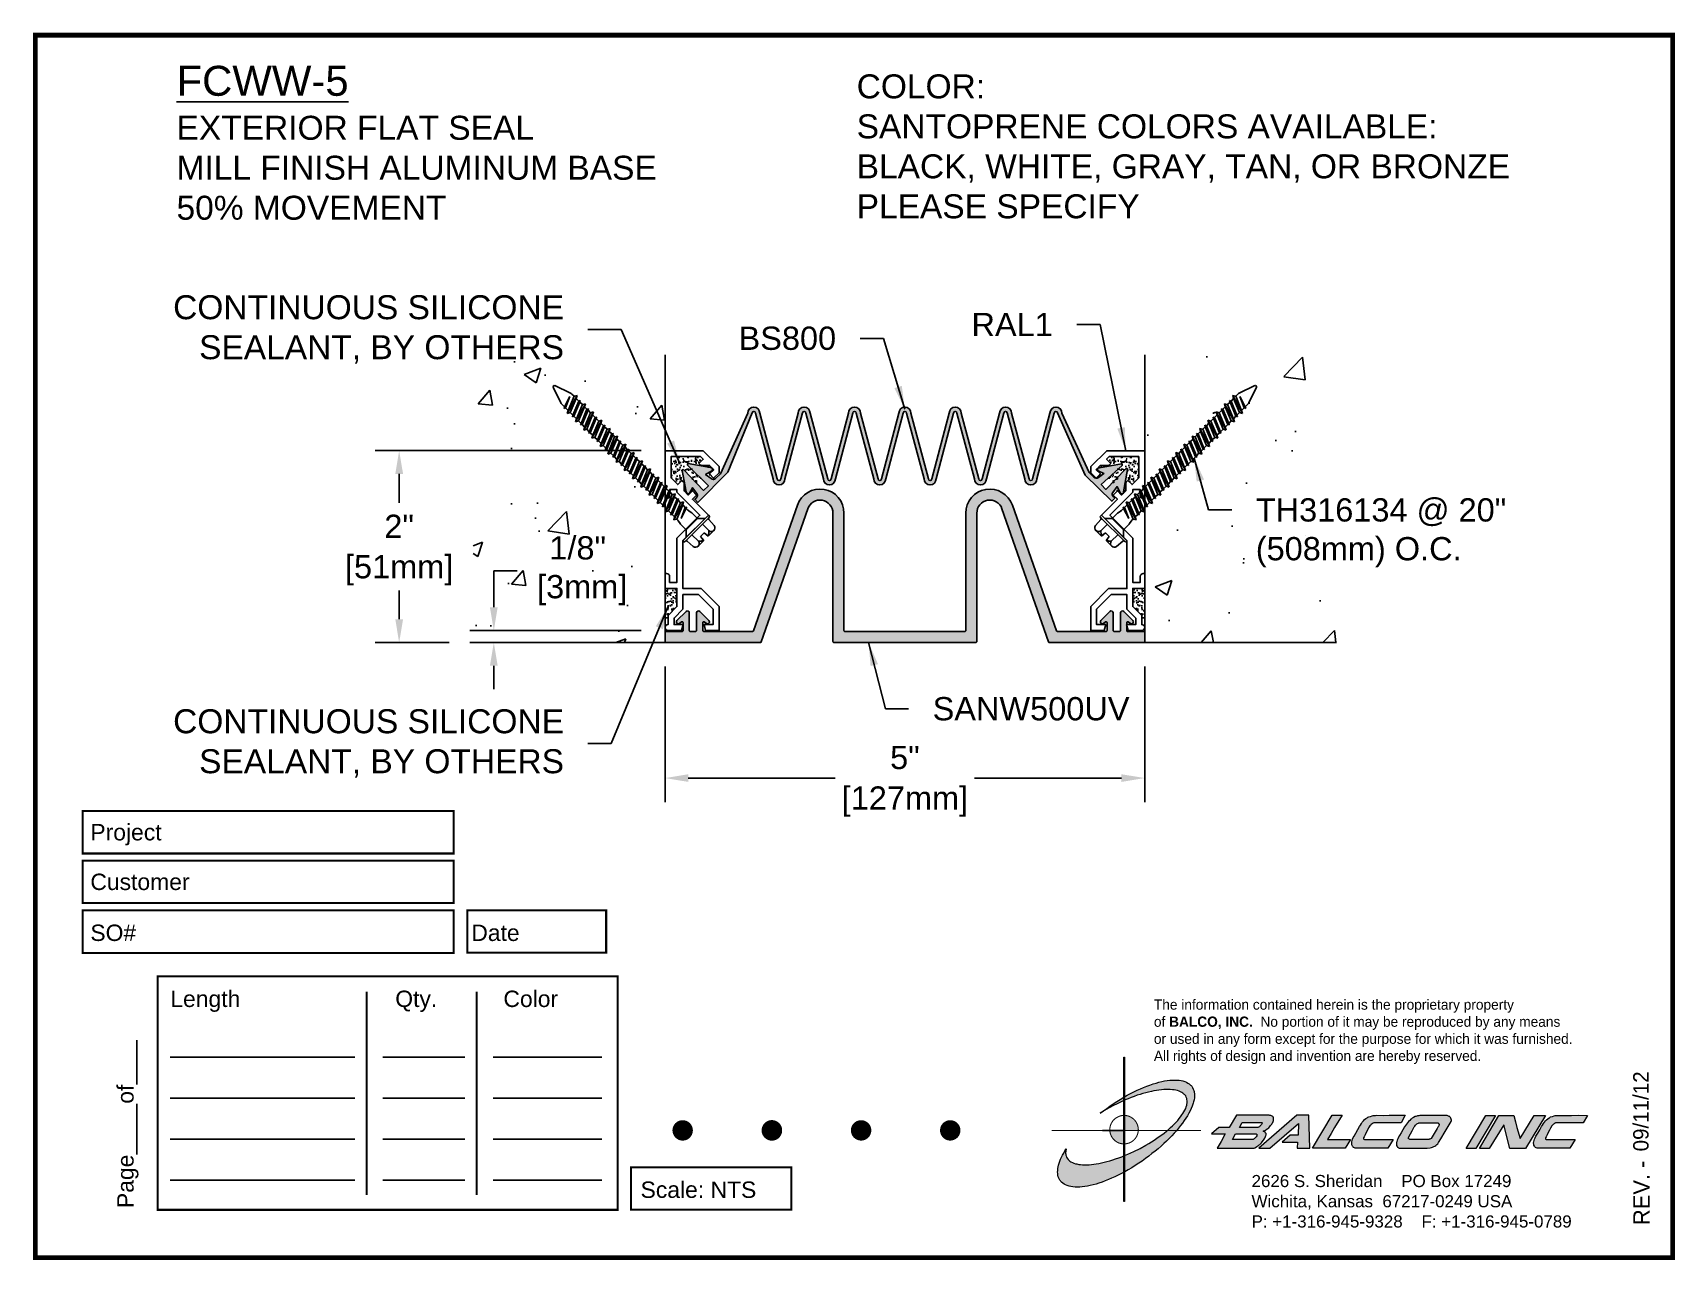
# Paper-space layout 'Layout1' of a CAD drawing. Header units: inches. Extents: x 0 to 10, y 0 to 7.5.
# The model-space entities are those that its viewports show. They can reach past a viewport. Long polylines and large blocks are cut down to what shows.
import ezdxf

# ---------------------------------------------------------------- set-up
doc = ezdxf.new("R2010")
doc.units = ezdxf.units.IN
doc.header["$MEASUREMENT"] = 0
for name, color, linetype in [('Anchors', 4, 'Continuous'), ('Border', 7, 'Continuous'), ('Conditions', 1, 'Continuous'), ('Dimensions', 3, 'Continuous'), ('Fillers', 2, 'Continuous'), ('Metals', 7, 'Continuous'), ('Text', 2, 'Continuous')]:
    doc.layers.add(name, color=color, linetype=linetype)
doc.styles.add('Arial', font='arial.ttf')
doc.styles.add('Copyright', font='ERASDEMI.TTF')
doc.dimstyles.new('Arial', dxfattribs={"dimtxt": 0.2425, "dimasz": 0.2425, "dimexe": 0.25, "dimexo": 0.25, "dimgap": 0.09, "dimtad": 0, "dimtih": 1, "dimtoh": 1, "dimdec": 4, "dimzin": 0, "dimdsep": 46, "dimlunit": 4, "dimtxsty": 'Arial', "dimcen": 0.09, "dimadec": 0, "dimazin": 0, "dimtfac": 1, "dimtdec": 4, "dimtofl": 0, "dimtmove": 0, "dimatfit": 3, "dimfxl": 0, "dimfrac": 2, "dimtolj": 1, "dimtzin": 0, "dimarcsym": 0})
pattern_1 = [(142.5, (6.12144, 0), (0.0020473, 0.06262177), [0, -0.0494, 0, -0.05525, 0, -0.0528125]), (172.5, (6.12144, 0), (-0.0575177, 0.0917197), [0, -0.02665, 0, -0.044525, 0, -0.0170625]), (212.5, (6.161414, 0), (-0.1012096, 0.0001839), [0, -0.01625, 0, -0.0585, 0, -0.076375]), (222.5, (6.161414, 0), (-0.0976991, 0.0285245), [0, -0.008125, 0, -0.03835, 0, -0.043875])]

psp = doc.layouts.get("Layout1")

# ---------------------------------------------------------------- texts
at = {"layer": 'Border', "style": 'Arial'}
for s, p in [('Project', (0.336, 2.547)), ('Customer', (0.336, 2.244)), ('SO#', (0.336, 1.933)), ('Date', (2.661, 1.933)), ('Length', (0.824, 1.53)), ('Qty.', (2.197, 1.53)), ('Color', (2.857, 1.53)), ('Scale: NTS', (3.694, 0.365))]:
    psp.add_text(s, height=0.1, dxfattribs=at).set_placement(p)
psp.add_text('Page%%u        %%uof%%u       ', height=0.1, rotation=90, dxfattribs=at).set_placement((0.6, 0.303))
at = {"layer": 'Border', "insert": (7.423, 0.505), "char_height": 0.074, "width": 2.3438, "attachment_point": 1, "style": 'Arial'}
psp.add_mtext('2626 S. Sheridan    PO Box 17249\\PWichita, Kansas  67217-0249 USA \\PP: +1-316-945-9328    F: +1-316-945-0789', dxfattribs=at)

msp = doc.modelspace()

# ---------------------------------------------------------------- texts
at = {"layer": 'Text', "attachment_point": 1, "style": 'Arial'}
for s, insert, char_height, width in [('{\\LFCWW-5\\P\\H0.8x;\\lEXTERIOR FLAT SEAL\\PMILL FINISH ALUMINUM BASE\\P50% MOVEMENT}', (-4.53166, 11.04763), 0.3125, 5.875), ('COLOR:{\\L                              \\~\\P}SANTOPRENE COLORS AVAILABLE:\\PBLACK, WHITE, GRAY, TAN, OR BRONZE\\PPLEASE SPECIFY', (2.55808, 10.95829), 0.25, 6.9861419)]:
    msp.add_mtext(s, dxfattribs=dict(at, insert=insert, char_height=char_height, width=width))
at = {"layer": 'Text', "style": 'Arial'}
for s, insert, char_height, attachment_point in [('CONTINUOUS SILICONE\\PSEALANT, BY OTHERS', (-0.49278, 8.29943), 0.25, 6), ('\\A1;RAL1', (4.60225, 8.22957), 0.2425, 9), ('\\A1;BS800', (2.34395, 8.08308), 0.2425, 9), ('TH316134 @ 20"\\P(508mm) O.C.', (6.7184, 6.53954), 0.2425, 1), ('SANW500UV', (3.35001, 4.46705), 0.2425, 1), ('CONTINUOUS SILICONE\\PSEALANT, BY OTHERS', (-0.49278, 3.9835), 0.25, 6)]:
    msp.add_mtext(s, dxfattribs=dict(at, insert=insert, char_height=char_height, attachment_point=attachment_point))

# ---------------------------------------------------------------- blocks, each defined once
blk = doc.blocks.new('CADlogo')
h = blk.add_hatch(color=256)
h.paths.add_polyline_path([(0.918, 1.81), (0.909, 1.81), (0.909, 1.322), (0.918, 1.327)])
h.paths.add_polyline_path([(0.918, 1.285), (0.909, 1.281), (0.909, 1.1), (0.918, 1.1)])
h.paths.add_polyline_path([(0.918, 0.917), (0.909, 0.917), (0.909, 0.762), (0.909, 0.753), (0.91, 0.753), (0.918, 0.753)])
h.paths.add_polyline_path([(0.918, 1.091), (0.918, 1.1), (0.91, 1.1), (0.909, 1.1), (0.909, 0.917), (0.918, 0.917), (0.918, 0.919), (0.915, 0.919)])
h.paths.add_polyline_path([(0.918, 0.412), (0.909, 0.407), (0.909, 0.049), (0.918, 0.049)])
h.paths.add_polyline_path([(0.918, 0.753), (0.909, 0.753), (0.909, 0.606), (0.918, 0.609)])
h.paths.add_polyline_path([(0.918, 0.609), (0.909, 0.606), (0.909, 0.407), (0.918, 0.412)])
h.paths.add_polyline_path([(0.918, 1.327), (0.909, 1.322), (0.909, 1.281), (0.918, 1.285)])
h = blk.add_hatch(color=175)
h.paths.add_polyline_path([(0.574, 0.51), (0.543, 0.506), (0.514, 0.502), (0.487, 0.499), (0.459, 0.499), (0.432, 0.497), (0.406, 0.499), (0.382, 0.5), (0.36, 0.502), (0.338, 0.508), (0.318, 0.511), (0.298, 0.519), (0.282, 0.526), (0.265, 0.533), (0.252, 0.543), (0.24, 0.553), (0.234, 0.559), (0.229, 0.564), (0.22, 0.577), (0.212, 0.592), (0.205, 0.607), (0.203, 0.616), (0.201, 0.627), (0.199, 0.643), (0.201, 0.66), (0.201, 0.671), (0.205, 0.682), (0.207, 0.694), (0.19, 0.667), (0.176, 0.641), (0.161, 0.616), (0.148, 0.59), (0.137, 0.566), (0.128, 0.543), (0.119, 0.519), (0.113, 0.495), (0.108, 0.473), (0.104, 0.451), (0.103, 0.44), (0.103, 0.429), (0.101, 0.409), (0.103, 0.391), (0.104, 0.38), (0.106, 0.371), (0.11, 0.352), (0.115, 0.336), (0.124, 0.318), (0.13, 0.31), (0.135, 0.301), (0.143, 0.294), (0.15, 0.286), (0.165, 0.274), (0.181, 0.263), (0.199, 0.254), (0.22, 0.244), (0.242, 0.237), (0.263, 0.232), (0.289, 0.228), (0.315, 0.226), (0.342, 0.226), (0.371, 0.226), (0.402, 0.23), (0.434, 0.233), (0.467, 0.239), (0.499, 0.246), (0.534, 0.254), (0.571, 0.263), (0.606, 0.275), (0.644, 0.286), (0.682, 0.301), (0.721, 0.318), (0.759, 0.334), (0.799, 0.352), (0.841, 0.371), (0.882, 0.393), (0.909, 0.407), (0.909, 0.606), (0.884, 0.596), (0.847, 0.583), (0.81, 0.57), (0.774, 0.559), (0.739, 0.548), (0.704, 0.537), (0.671, 0.53), (0.638, 0.522), (0.606, 0.515)])
h.paths.add_polyline_path([(1.18, 0.738), (1.109, 0.698), (1.034, 0.661), (0.957, 0.627), (0.918, 0.609), (0.918, 0.412), (0.924, 0.414), (0.964, 0.438), (1.006, 0.462), (1.05, 0.489), (1.092, 0.517), (1.134, 0.544), (1.174, 0.574), (1.215, 0.603), (1.253, 0.634), (1.291, 0.663), (1.328, 0.694), (1.365, 0.725), (1.399, 0.757), (1.432, 0.788), (1.463, 0.819), (1.494, 0.85), (1.524, 0.883), (1.554, 0.917), (1.44, 0.917), (1.429, 0.908), (1.401, 0.886), (1.374, 0.864), (1.343, 0.842), (1.312, 0.822), (1.28, 0.8), (1.248, 0.778), (1.215, 0.758)])
h.paths.add_polyline_path([(1.769, 1.382), (1.767, 1.393), (1.763, 1.404), (1.758, 1.422), (1.749, 1.441), (1.743, 1.45), (1.738, 1.457), (1.73, 1.464), (1.725, 1.472), (1.709, 1.485), (1.692, 1.496), (1.674, 1.506), (1.654, 1.514), (1.632, 1.521), (1.61, 1.527), (1.584, 1.53), (1.559, 1.532), (1.531, 1.532), (1.502, 1.532), (1.471, 1.53), (1.44, 1.527), (1.407, 1.521), (1.374, 1.514), (1.339, 1.505), (1.304, 1.496), (1.268, 1.485), (1.229, 1.472), (1.191, 1.457), (1.152, 1.442), (1.114, 1.426), (1.074, 1.408), (1.034, 1.388), (0.991, 1.367), (0.951, 1.346), (0.918, 1.327), (0.918, 1.285), (0.926, 1.289), (0.964, 1.305), (1.001, 1.32), (1.037, 1.333), (1.074, 1.346), (1.109, 1.356), (1.143, 1.367), (1.178, 1.378), (1.213, 1.386), (1.246, 1.393), (1.277, 1.4), (1.31, 1.406), (1.339, 1.41), (1.368, 1.413), (1.398, 1.417), (1.425, 1.417), (1.452, 1.419), (1.476, 1.417), (1.502, 1.415), (1.524, 1.413), (1.546, 1.408), (1.566, 1.404), (1.584, 1.397), (1.602, 1.389), (1.617, 1.382), (1.632, 1.373), (1.644, 1.362), (1.65, 1.356), (1.655, 1.351), (1.665, 1.338), (1.672, 1.325), (1.677, 1.309), (1.681, 1.294), (1.683, 1.278), (1.683, 1.261), (1.683, 1.252), (1.681, 1.243), (1.677, 1.225), (1.672, 1.207), (1.665, 1.186), (1.655, 1.166), (1.644, 1.146), (1.632, 1.126), (1.619, 1.106), (1.602, 1.084), (1.586, 1.062), (1.568, 1.04), (1.548, 1.018), (1.527, 0.996), (1.504, 0.974), (1.48, 0.952), (1.456, 0.93), (1.44, 0.917), (1.554, 0.917), (1.579, 0.945), (1.602, 0.976), (1.626, 1.007), (1.648, 1.038), (1.668, 1.067), (1.687, 1.097), (1.703, 1.128), (1.719, 1.155), (1.732, 1.185), (1.743, 1.212), (1.752, 1.239), (1.758, 1.252), (1.762, 1.265), (1.767, 1.291), (1.771, 1.314), (1.771, 1.327), (1.773, 1.338), (1.771, 1.362), (1.771, 1.373)])
h.paths.add_polyline_path([(0.867, 1.296), (0.825, 1.271), (0.781, 1.243), (0.741, 1.214), (0.701, 1.186), (0.66, 1.157), (0.622, 1.128), (0.675, 1.161), (0.732, 1.194), (0.79, 1.225), (0.82, 1.239), (0.851, 1.254), (0.909, 1.281), (0.909, 1.322)])
h = blk.add_hatch(color=256)
h.paths.add_polyline_path([(1.074, 0.991), (1.07, 1.001), (1.065, 1.011), (1.059, 1.021), (1.053, 1.03), (1.046, 1.038), (1.039, 1.047), (1.031, 1.054), (1.022, 1.062), (1.014, 1.068), (1.004, 1.074), (0.995, 1.08), (0.985, 1.085), (0.975, 1.089), (0.964, 1.093), (0.954, 1.096), (0.943, 1.098), (0.932, 1.099), (0.921, 1.1), (0.918, 1.1), (0.918, 0.917), (0.94, 0.917), (1.086, 0.917), (1.087, 0.927), (1.086, 0.938), (1.085, 0.949), (1.083, 0.96), (1.081, 0.97), (1.078, 0.981)])
h.paths.add_polyline_path([(0.909, 0.917), (0.739, 0.917), (0.74, 0.91), (0.741, 0.899), (0.743, 0.888), (0.746, 0.878), (0.75, 0.867), (0.754, 0.857), (0.758, 0.847), (0.764, 0.837), (0.77, 0.828), (0.776, 0.819), (0.783, 0.811), (0.791, 0.803), (0.799, 0.795), (0.808, 0.788), (0.817, 0.782), (0.826, 0.776), (0.836, 0.771), (0.846, 0.766), (0.856, 0.762), (0.867, 0.759), (0.877, 0.757), (0.888, 0.755), (0.899, 0.753), (0.909, 0.753)])
h.paths.add_polyline_path([(0.918, 1.1), (0.91, 1.1), (0.909, 1.1), (0.909, 0.917), (0.918, 0.917)])
h = blk.add_hatch(color=256)
h.paths.add_polyline_path([(2.148, 0.874), (2.098, 0.784), (2.049, 0.7), (2.484, 0.7), (2.491, 0.702), (2.501, 0.703), (2.508, 0.705), (2.512, 0.707), (2.517, 0.711), (2.532, 0.72), (2.546, 0.729), (2.554, 0.735), (2.563, 0.74), (2.572, 0.747), (2.581, 0.757), (2.59, 0.768), (2.599, 0.777), (2.616, 0.799), (2.623, 0.811), (2.63, 0.822), (2.636, 0.833), (2.641, 0.844), (2.645, 0.855), (2.647, 0.864), (2.647, 0.879), (2.645, 0.883), (2.641, 0.886), (2.638, 0.892), (2.629, 0.899), (2.619, 0.905), (2.612, 0.91), (2.64, 0.921), (2.658, 0.936), (2.669, 0.943), (2.678, 0.95), (2.694, 0.967), (2.702, 0.976), (2.709, 0.985), (2.716, 0.994), (2.722, 1.005), (2.727, 1.014), (2.731, 1.025), (2.735, 1.038), (2.736, 1.049), (2.738, 1.062), (2.738, 1.073), (2.733, 1.082), (2.727, 1.088), (2.72, 1.093), (2.713, 1.097), (2.704, 1.099), (2.694, 1.1), (2.685, 1.102), (2.674, 1.102), (2.285, 1.102), (2.195, 0.952), (2.069, 0.952), (1.981, 0.874)])
h.paths.add_polyline_path([(2.274, 0.874), (2.53, 0.874), (2.534, 0.865), (2.532, 0.852), (2.524, 0.841), (2.515, 0.828), (2.505, 0.815), (2.493, 0.81), (2.49, 0.808), (2.235, 0.808)], flags=16)
h.paths.add_polyline_path([(2.321, 0.952), (2.356, 1.014), (2.587, 1.014), (2.592, 1.014), (2.597, 1.014), (2.597, 1.003), (2.59, 0.991), (2.583, 0.98), (2.569, 0.966), (2.555, 0.958), (2.546, 0.952), (2.535, 0.952)], flags=16)
h.paths.add_polyline_path([(3.04, 1.002), (3.036, 0.859), (2.941, 0.859), (2.844, 0.773), (3.031, 0.773), (3.027, 0.7), (3.181, 0.7), (3.168, 1.102), (3.02, 1.102), (2.557, 0.7), (2.694, 0.7)])
h.paths.add_polyline_path([(3.214, 0.7), (3.611, 0.7), (3.675, 0.808), (3.397, 0.808), (3.441, 0.881), (3.483, 0.952), (3.574, 1.102), (3.454, 1.102)])
h.paths.add_polyline_path([(3.788, 0.965), (3.766, 0.927), (3.743, 0.885), (3.721, 0.846), (3.71, 0.83), (3.702, 0.811), (3.697, 0.795), (3.693, 0.778), (3.691, 0.769), (3.691, 0.76), (3.691, 0.749), (3.693, 0.74), (3.7, 0.727), (3.708, 0.716), (3.711, 0.714), (3.724, 0.705), (3.733, 0.702), (3.744, 0.702), (3.757, 0.7), (3.774, 0.7), (4.134, 0.7), (4.196, 0.808), (3.854, 0.808), (3.841, 0.808), (3.833, 0.816), (3.836, 0.826), (3.843, 0.841), (3.856, 0.864), (3.869, 0.892), (3.883, 0.921), (3.898, 0.949), (3.914, 0.972), (3.924, 0.983), (3.931, 0.992), (3.943, 1.002), (3.954, 1.008), (3.969, 1.011), (4.297, 1.011), (4.346, 1.102), (4.238, 1.102), (4.15, 1.102), (4.075, 1.1), (3.997, 1.102), (3.982, 1.1), (3.968, 1.1), (3.955, 1.099), (3.942, 1.097), (3.92, 1.089), (3.9, 1.082), (3.889, 1.078), (3.88, 1.073), (3.863, 1.062), (3.849, 1.049), (3.834, 1.035), (3.821, 1.018), (3.81, 1.002), (3.799, 0.983)])
h.paths.add_polyline_path([(4.509, 1.097), (4.496, 1.095), (4.485, 1.093), (4.476, 1.089), (4.465, 1.086), (4.447, 1.077), (4.43, 1.066), (4.421, 1.06), (4.414, 1.055), (4.399, 1.04), (4.386, 1.025), (4.372, 1.011), (4.361, 0.994), (4.35, 0.976), (4.337, 0.96), (4.317, 0.923), (4.297, 0.888), (4.275, 0.855), (4.26, 0.828), (4.255, 0.813), (4.247, 0.799), (4.244, 0.784), (4.242, 0.777), (4.24, 0.769), (4.238, 0.753), (4.238, 0.735), (4.246, 0.722), (4.251, 0.714), (4.253, 0.713), (4.257, 0.711), (4.262, 0.705), (4.269, 0.703), (4.278, 0.702), (4.289, 0.7), (4.564, 0.7), (4.571, 0.7), (4.584, 0.702), (4.613, 0.703), (4.648, 0.707), (4.664, 0.709), (4.677, 0.713), (4.686, 0.716), (4.694, 0.722), (4.705, 0.727), (4.717, 0.735), (4.73, 0.744), (4.741, 0.755), (4.752, 0.769), (4.781, 0.815), (4.833, 0.903), (4.906, 1.025), (4.908, 1.035), (4.908, 1.046), (4.906, 1.051), (4.906, 1.057), (4.9, 1.069), (4.893, 1.08), (4.889, 1.082), (4.888, 1.086), (4.88, 1.089), (4.873, 1.093), (4.866, 1.097), (4.856, 1.1), (4.846, 1.1), (4.844, 1.1), (4.73, 1.1), (4.626, 1.1), (4.58, 1.1), (4.542, 1.099), (4.524, 1.099)])
h.paths.add_polyline_path([(4.527, 1.011), (4.54, 1.011), (4.745, 1.011), (4.752, 1.003), (4.758, 0.998), (4.758, 0.985), (4.756, 0.98), (4.754, 0.974), (4.749, 0.965), (4.743, 0.956), (4.734, 0.941), (4.663, 0.821), (4.648, 0.812), (4.639, 0.81), (4.633, 0.808), (4.622, 0.808), (4.61, 0.808), (4.416, 0.808), (4.398, 0.808), (4.39, 0.813), (4.387, 0.813), (4.385, 0.819), (4.378, 0.825), (4.385, 0.832), (4.408, 0.877), (4.428, 0.914), (4.447, 0.945), (4.454, 0.96), (4.461, 0.971), (4.474, 0.986), (4.487, 0.996), (4.496, 1.002), (4.508, 1.009), (4.516, 1.009)], flags=16)
h.paths.add_polyline_path([(5.089, 0.698), (5.206, 0.698), (5.445, 1.1), (5.33, 1.099)])
h.paths.add_polyline_path([(5.489, 1.099), (5.252, 0.698), (5.37, 0.698), (5.548, 0.987), (5.621, 0.698), (5.811, 0.698), (6.055, 1.099), (5.919, 1.1), (5.749, 0.817), (5.709, 0.954), (5.691, 1.024), (5.672, 1.099)])
h.paths.add_polyline_path([(6.086, 1.06), (6.069, 1.047), (6.056, 1.035), (6.044, 1.018), (6.031, 1.002), (6.02, 0.983), (6.009, 0.965), (5.987, 0.925), (5.965, 0.885), (5.941, 0.846), (5.932, 0.828), (5.923, 0.811), (5.917, 0.795), (5.914, 0.778), (5.912, 0.769), (5.912, 0.758), (5.914, 0.749), (5.916, 0.738), (5.921, 0.725), (5.928, 0.716), (5.936, 0.709), (5.945, 0.705), (5.954, 0.702), (5.965, 0.7), (5.98, 0.7), (5.994, 0.7), (6.355, 0.7), (6.419, 0.806), (6.073, 0.806), (6.056, 0.811), (6.056, 0.821), (6.056, 0.826), (6.064, 0.841), (6.077, 0.864), (6.089, 0.892), (6.104, 0.919), (6.119, 0.947), (6.135, 0.972), (6.144, 0.983), (6.153, 0.992), (6.163, 1), (6.166, 1.003), (6.172, 1.005), (6.178, 1.008), (6.19, 1.011), (6.517, 1.011), (6.569, 1.1), (6.459, 1.102), (6.373, 1.1), (6.296, 1.1), (6.217, 1.1), (6.203, 1.1), (6.19, 1.099), (6.175, 1.099), (6.164, 1.095), (6.141, 1.089), (6.12, 1.082), (6.111, 1.077), (6.102, 1.073)])
blk.add_hatch(color=256).paths.add_polyline_path([(0.918, 0.609), (0.909, 0.606), (0.909, 0.407), (0.918, 0.412)])
for q in [(0.65, 0.917), (0.909, 0.648)]:
    blk.add_line((0.909, 0.917), q)
at = {"color": 7, "lineweight": 0}
for points in [[(0.909, 1.81), (0.918, 1.81), (0.918, 0.049), (0.909, 0.049), (0.909, 1.81)], [(2.738, 1.073), (2.733, 1.082), (2.727, 1.088), (2.72, 1.093), (2.713, 1.097), (2.704, 1.099), (2.694, 1.1), (2.685, 1.102), (2.674, 1.102), (2.285, 1.102), (2.195, 0.952), (2.069, 0.952), (1.981, 0.874), (2.148, 0.874), (2.098, 0.784), (2.049, 0.7), (2.484, 0.7), (2.491, 0.702), (2.501, 0.703), (2.508, 0.705), (2.512, 0.707), (2.517, 0.711), (2.532, 0.72), (2.546, 0.729), (2.554, 0.735), (2.563, 0.74), (2.572, 0.747), (2.581, 0.757), (2.59, 0.768), (2.599, 0.777), (2.616, 0.799), (2.623, 0.811), (2.63, 0.822), (2.636, 0.833), (2.641, 0.844), (2.645, 0.855), (2.647, 0.864), (2.647, 0.874), (2.647, 0.879), (2.645, 0.883), (2.641, 0.886), (2.638, 0.892), (2.629, 0.899), (2.619, 0.905), (2.612, 0.91), (2.64, 0.921), (2.658, 0.936), (2.669, 0.943), (2.678, 0.95), (2.694, 0.967), (2.702, 0.976), (2.709, 0.985), (2.716, 0.994), (2.722, 1.005), (2.727, 1.014), (2.731, 1.025), (2.735, 1.038), (2.736, 1.049), (2.738, 1.062), (2.738, 1.073), (2.738, 1.073)], [(2.587, 0.985), (2.583, 0.98), (2.572, 0.969), (2.565, 0.963), (2.555, 0.958), (2.546, 0.952), (2.535, 0.952), (2.321, 0.952), (2.356, 1.014), (2.587, 1.014), (2.592, 1.014), (2.594, 1.014), (2.596, 1.013), (2.597, 1.011), (2.597, 1.005), (2.596, 1), (2.59, 0.991), (2.587, 0.985), (2.587, 0.985)], [(3.027, 0.7), (3.181, 0.7), (3.168, 1.102), (3.02, 1.102), (2.557, 0.7), (2.694, 0.7), (3.04, 1.002), (3.036, 0.859), (3.038, 0.859), (2.941, 0.859), (2.844, 0.773), (3.031, 0.773), (3.027, 0.7), (3.027, 0.7)], [(3.214, 0.7), (3.454, 1.102), (3.574, 1.102), (3.483, 0.952), (3.441, 0.881), (3.397, 0.808), (3.675, 0.808), (3.611, 0.7), (3.214, 0.7), (3.214, 0.7)], [(3.969, 1.011), (3.96, 1.009), (3.955, 1.007), (3.949, 1.005), (3.946, 1.003), (3.94, 1), (3.931, 0.992), (3.924, 0.983), (3.914, 0.972), (3.898, 0.949), (3.883, 0.921), (3.869, 0.892), (3.856, 0.864), (3.843, 0.841), (3.836, 0.826), (3.834, 0.821), (3.834, 0.817), (3.836, 0.813), (3.839, 0.81), (3.847, 0.808), (3.854, 0.808), (4.196, 0.808), (4.134, 0.7), (3.774, 0.7), (3.757, 0.7), (3.744, 0.702), (3.733, 0.702), (3.724, 0.705), (3.715, 0.711), (3.711, 0.713), (3.708, 0.716), (3.7, 0.727), (3.693, 0.74), (3.691, 0.749), (3.691, 0.76), (3.691, 0.769), (3.693, 0.778), (3.697, 0.795), (3.702, 0.811), (3.71, 0.83), (3.721, 0.846), (3.743, 0.885), (3.766, 0.927), (3.788, 0.965), (3.799, 0.983), (3.81, 1.002), (3.821, 1.018), (3.834, 1.035), (3.849, 1.049), (3.863, 1.062), (3.88, 1.073), (3.889, 1.078), (3.9, 1.082), (3.92, 1.089), (3.942, 1.097), (3.955, 1.099), (3.968, 1.1), (3.982, 1.1), (3.997, 1.102), (4.075, 1.1), (4.15, 1.102), (4.238, 1.102), (4.346, 1.102), (4.297, 1.011), (3.969, 1.011), (3.969, 1.011)], [(4.846, 1.1), (4.844, 1.1), (4.73, 1.1), (4.626, 1.1), (4.58, 1.1), (4.542, 1.099), (4.524, 1.099), (4.509, 1.097), (4.496, 1.095), (4.485, 1.093), (4.476, 1.089), (4.465, 1.086), (4.447, 1.077), (4.43, 1.066), (4.421, 1.06), (4.414, 1.055), (4.399, 1.04), (4.386, 1.025), (4.372, 1.011), (4.361, 0.994), (4.35, 0.976), (4.337, 0.96), (4.317, 0.923), (4.297, 0.888), (4.275, 0.855), (4.26, 0.828), (4.255, 0.813), (4.247, 0.799), (4.244, 0.784), (4.242, 0.777), (4.24, 0.769), (4.238, 0.753), (4.238, 0.735), (4.246, 0.722), (4.251, 0.714), (4.253, 0.713), (4.257, 0.711), (4.262, 0.705), (4.269, 0.703), (4.278, 0.702), (4.289, 0.7), (4.564, 0.7), (4.571, 0.7), (4.584, 0.702), (4.613, 0.703), (4.648, 0.707), (4.664, 0.709), (4.677, 0.713), (4.686, 0.716), (4.694, 0.722), (4.705, 0.727), (4.717, 0.735), (4.73, 0.744), (4.741, 0.755), (4.752, 0.769), (4.781, 0.815), (4.833, 0.903), (4.906, 1.025), (4.908, 1.035), (4.908, 1.046), (4.906, 1.051), (4.906, 1.057), (4.9, 1.069), (4.897, 1.075), (4.893, 1.08), (4.889, 1.082), (4.888, 1.086), (4.88, 1.089), (4.873, 1.093), (4.866, 1.097), (4.856, 1.1), (4.846, 1.1), (4.846, 1.1)], [(4.734, 0.941), (4.663, 0.821), (4.653, 0.815), (4.646, 0.811), (4.639, 0.81), (4.633, 0.808), (4.622, 0.808), (4.61, 0.808), (4.416, 0.808), (4.403, 0.808), (4.396, 0.81), (4.39, 0.813), (4.388, 0.813), (4.386, 0.815), (4.385, 0.819), (4.383, 0.821), (4.383, 0.826), (4.383, 0.83), (4.385, 0.832), (4.408, 0.877), (4.428, 0.914), (4.447, 0.945), (4.454, 0.96), (4.461, 0.971), (4.471, 0.982), (4.478, 0.989), (4.487, 0.996), (4.496, 1.002), (4.505, 1.007), (4.511, 1.009), (4.516, 1.009), (4.527, 1.011), (4.54, 1.011), (4.743, 1.011), (4.749, 1.007), (4.752, 1.003), (4.756, 1), (4.758, 0.994), (4.758, 0.985), (4.756, 0.98), (4.754, 0.974), (4.749, 0.965), (4.743, 0.956), (4.734, 0.941), (4.734, 0.941)], [(5.089, 0.698), (5.33, 1.099), (5.445, 1.1), (5.206, 0.698), (5.091, 0.698), (5.089, 0.698), (5.089, 0.698)], [(5.811, 0.698), (5.621, 0.698), (5.548, 0.987), (5.37, 0.698), (5.252, 0.698), (5.489, 1.099), (5.672, 1.099), (5.691, 1.024), (5.709, 0.954), (5.749, 0.817), (5.919, 1.1), (6.055, 1.099), (5.811, 0.698), (5.811, 0.698)], [(6.19, 1.011), (6.181, 1.009), (6.175, 1.007), (6.172, 1.005), (6.166, 1.003), (6.163, 1), (6.153, 0.992), (6.144, 0.983), (6.135, 0.972), (6.119, 0.947), (6.104, 0.919), (6.089, 0.892), (6.077, 0.864), (6.064, 0.841), (6.056, 0.826), (6.056, 0.821), (6.056, 0.815), (6.058, 0.811), (6.062, 0.81), (6.067, 0.808), (6.077, 0.806), (6.419, 0.806), (6.355, 0.7), (5.994, 0.7), (5.98, 0.7), (5.965, 0.7), (5.954, 0.702), (5.945, 0.705), (5.936, 0.709), (5.932, 0.713), (5.928, 0.716), (5.921, 0.725), (5.916, 0.738), (5.914, 0.749), (5.912, 0.758), (5.912, 0.769), (5.914, 0.778), (5.917, 0.795), (5.923, 0.811), (5.932, 0.828), (5.941, 0.846), (5.965, 0.885), (5.987, 0.925), (6.009, 0.965), (6.02, 0.983), (6.031, 1.002), (6.044, 1.018), (6.056, 1.035), (6.069, 1.047), (6.086, 1.06), (6.102, 1.073), (6.111, 1.077), (6.12, 1.082), (6.141, 1.089), (6.164, 1.095), (6.175, 1.099), (6.19, 1.099), (6.203, 1.1), (6.217, 1.1), (6.296, 1.1), (6.373, 1.1), (6.459, 1.102), (6.569, 1.1), (6.517, 1.011), (6.19, 1.011), (6.19, 1.011)], [(2.484, 0.808), (2.235, 0.808), (2.274, 0.874), (2.524, 0.874), (2.53, 0.872), (2.532, 0.87), (2.533, 0.866), (2.533, 0.863), (2.532, 0.852), (2.524, 0.841), (2.515, 0.828), (2.506, 0.817), (2.501, 0.813), (2.493, 0.81), (2.49, 0.808), (2.486, 0.808), (2.484, 0.808), (2.484, 0.808)]]:
    blk.add_lwpolyline(points, dxfattribs=at)
at = {"color": 175, "lineweight": 0}
blk.add_lwpolyline([(1.758, 1.422), (1.763, 1.404), (1.767, 1.393), (1.769, 1.382), (1.771, 1.373), (1.771, 1.362), (1.773, 1.338), (1.771, 1.327), (1.771, 1.314), (1.767, 1.291), (1.762, 1.265), (1.758, 1.252), (1.752, 1.239), (1.743, 1.212), (1.732, 1.185), (1.719, 1.155), (1.703, 1.128), (1.687, 1.097), (1.668, 1.067), (1.648, 1.038), (1.626, 1.007), (1.602, 0.976), (1.579, 0.945), (1.551, 0.914), (1.524, 0.883), (1.494, 0.85), (1.463, 0.819), (1.432, 0.788), (1.399, 0.757), (1.365, 0.725), (1.328, 0.694), (1.291, 0.663), (1.253, 0.634), (1.215, 0.603), (1.174, 0.574), (1.134, 0.544), (1.092, 0.517), (1.05, 0.489), (1.006, 0.462), (0.964, 0.438), (0.924, 0.414), (0.882, 0.393), (0.841, 0.371), (0.799, 0.352), (0.759, 0.334), (0.721, 0.318), (0.682, 0.301), (0.644, 0.286), (0.606, 0.275), (0.571, 0.263), (0.534, 0.254), (0.499, 0.246), (0.467, 0.239), (0.434, 0.233), (0.402, 0.23), (0.371, 0.226), (0.342, 0.226), (0.315, 0.226), (0.289, 0.228), (0.263, 0.232), (0.242, 0.237), (0.22, 0.244), (0.199, 0.254), (0.181, 0.263), (0.165, 0.274), (0.15, 0.286), (0.143, 0.294), (0.135, 0.301), (0.13, 0.31), (0.124, 0.318), (0.115, 0.336), (0.11, 0.352), (0.106, 0.371), (0.104, 0.38), (0.103, 0.391), (0.101, 0.409), (0.103, 0.429), (0.103, 0.44), (0.104, 0.451), (0.108, 0.473), (0.113, 0.495), (0.119, 0.519), (0.128, 0.543), (0.137, 0.566), (0.148, 0.59), (0.161, 0.616), (0.176, 0.641), (0.19, 0.667), (0.207, 0.694), (0.205, 0.682), (0.201, 0.671), (0.201, 0.66), (0.199, 0.649), (0.199, 0.638), (0.201, 0.627), (0.203, 0.616), (0.205, 0.607), (0.212, 0.592), (0.22, 0.577), (0.229, 0.564), (0.234, 0.559), (0.24, 0.553), (0.252, 0.543), (0.265, 0.533), (0.282, 0.526), (0.298, 0.519), (0.318, 0.511), (0.338, 0.508), (0.36, 0.502), (0.382, 0.5), (0.406, 0.499), (0.432, 0.497), (0.459, 0.499), (0.487, 0.499), (0.514, 0.502), (0.543, 0.506), (0.574, 0.51), (0.606, 0.515), (0.638, 0.522), (0.671, 0.53), (0.704, 0.537), (0.739, 0.548), (0.774, 0.559), (0.81, 0.57), (0.847, 0.583), (0.884, 0.596), (0.92, 0.61), (0.957, 0.627), (1.034, 0.661), (1.109, 0.698), (1.18, 0.738), (1.215, 0.758), (1.248, 0.778), (1.28, 0.8), (1.312, 0.822), (1.343, 0.842), (1.374, 0.864), (1.401, 0.886), (1.429, 0.908), (1.456, 0.93), (1.48, 0.952), (1.504, 0.974), (1.527, 0.996), (1.548, 1.018), (1.568, 1.04), (1.586, 1.062), (1.602, 1.084), (1.619, 1.106), (1.632, 1.126), (1.644, 1.146), (1.655, 1.166), (1.665, 1.186), (1.672, 1.207), (1.677, 1.225), (1.681, 1.243), (1.683, 1.252), (1.683, 1.261), (1.683, 1.278), (1.681, 1.294), (1.677, 1.309), (1.672, 1.325), (1.665, 1.338), (1.655, 1.351), (1.65, 1.356), (1.644, 1.362), (1.632, 1.373), (1.617, 1.382), (1.602, 1.389), (1.584, 1.397), (1.566, 1.404), (1.546, 1.408), (1.524, 1.413), (1.502, 1.415), (1.476, 1.417), (1.452, 1.419), (1.425, 1.417), (1.398, 1.417), (1.368, 1.413), (1.339, 1.41), (1.31, 1.406), (1.277, 1.4), (1.246, 1.393), (1.213, 1.386), (1.178, 1.378), (1.143, 1.367), (1.109, 1.356), (1.074, 1.346), (1.037, 1.333), (1.001, 1.32), (0.964, 1.305), (0.926, 1.289), (0.851, 1.254), (0.82, 1.239), (0.79, 1.225), (0.732, 1.194), (0.675, 1.161), (0.622, 1.128), (0.66, 1.157), (0.701, 1.186), (0.741, 1.214), (0.781, 1.243), (0.825, 1.271), (0.867, 1.296), (0.909, 1.322), (0.951, 1.346), (0.991, 1.367), (1.034, 1.388), (1.074, 1.408), (1.114, 1.426), (1.152, 1.442), (1.191, 1.457), (1.229, 1.472), (1.268, 1.485), (1.304, 1.496), (1.339, 1.505), (1.374, 1.514), (1.407, 1.521), (1.44, 1.527), (1.471, 1.53), (1.502, 1.532), (1.531, 1.532), (1.559, 1.532), (1.584, 1.53), (1.61, 1.527), (1.632, 1.521), (1.654, 1.514), (1.674, 1.506), (1.692, 1.496), (1.709, 1.485), (1.725, 1.472), (1.73, 1.464), (1.738, 1.457), (1.743, 1.45), (1.749, 1.441), (1.758, 1.422), (1.758, 1.422)], dxfattribs=at)
at = {"color": 7, "lineweight": 0, "const_width": 0.0128}
blk.add_lwpolyline([(1.087, 0.927), (1.086, 0.938), (1.085, 0.949), (1.083, 0.96), (1.081, 0.97), (1.078, 0.981), (1.074, 0.991), (1.07, 1.001), (1.065, 1.011), (1.059, 1.021), (1.053, 1.03), (1.046, 1.038), (1.039, 1.047), (1.031, 1.054), (1.022, 1.062), (1.014, 1.068), (1.004, 1.074), (0.995, 1.08), (0.985, 1.085), (0.975, 1.089), (0.964, 1.093), (0.954, 1.096), (0.943, 1.098), (0.932, 1.099), (0.921, 1.1), (0.91, 1.1), (0.899, 1.1), (0.888, 1.099), (0.877, 1.097), (0.867, 1.094), (0.856, 1.091), (0.846, 1.087), (0.836, 1.082), (0.826, 1.077), (0.817, 1.071), (0.808, 1.065), (0.799, 1.058), (0.791, 1.05), (0.783, 1.043), (0.776, 1.034), (0.77, 1.025), (0.764, 1.016), (0.758, 1.006), (0.754, 0.996), (0.75, 0.986), (0.746, 0.976), (0.743, 0.965), (0.741, 0.954), (0.74, 0.943), (0.739, 0.932), (0.739, 0.921), (0.74, 0.91), (0.741, 0.899), (0.743, 0.888), (0.746, 0.878), (0.75, 0.867), (0.754, 0.857), (0.758, 0.847), (0.764, 0.837), (0.77, 0.828), (0.776, 0.819), (0.783, 0.811), (0.791, 0.803), (0.799, 0.795), (0.808, 0.788), (0.817, 0.782), (0.826, 0.776), (0.836, 0.771), (0.846, 0.766), (0.856, 0.762), (0.867, 0.759), (0.877, 0.757), (0.888, 0.755), (0.899, 0.753), (0.91, 0.753), (0.921, 0.753), (0.932, 0.754), (0.943, 0.756), (0.954, 0.758), (0.964, 0.761), (0.975, 0.764), (0.985, 0.769), (0.995, 0.773), (1.004, 0.779), (1.014, 0.785), (1.022, 0.792), (1.031, 0.799), (1.039, 0.807), (1.046, 0.815), (1.053, 0.824), (1.059, 0.833), (1.065, 0.842), (1.07, 0.852), (1.074, 0.862), (1.078, 0.872), (1.081, 0.883), (1.083, 0.894), (1.085, 0.905), (1.086, 0.916), (1.087, 0.927)], dxfattribs=at)
at = {"color": 7, "lineweight": 0}
blk.add_lwpolyline([(1.853, 0.917, 0.0091, 0.0091, 0), (0.029, 0.917, 0.00366, 0.00366, 0), (0.029, 0.917, 0.00366, 0.00366, 0)], format="xyseb", dxfattribs=at)
blk = doc.blocks.new('ACADlogo')
blk.add_blockref('CADlogo', (-0.011, 7.152))
blk = doc.blocks.new('COPYRIGHTNOTE')
at = {"insert": (-3.166, 1.576), "char_height": 0.0625, "width": 50.295, "attachment_point": 1, "style": 'Copyright'}
blk.add_mtext('The information contained herein is the proprietary property\\Pof {\\fEras Bold ITC|b0|i0|c0|p34;BALCO, INC.}  No portion of it may be reproduced by any means\\Por used in any form except for the purpose for which it was furnished.\\PAll rights of design and invention are hereby reserved.', dxfattribs=at)
blk = doc.blocks.new('RevisionTag')
at = {"style": 'Copyright', "flags": 4}
blk.add_attdef('REVISIONDATE', (-0.147, 0.648), '', height=0.0938, rotation=90, dxfattribs=at)
at = {"layer": 'Border', "style": 'Copyright'}
blk.add_text('REV. -', height=0.1, rotation=90, dxfattribs=at).set_placement((-0.14, 0.199))
blk = doc.blocks.new('Th316134')
for p, q in [((-0.097, 1.877), (-0.027, 1.877)), ((-0.023, 1.833), (-0.027, 1.877)), ((0.023, 1.833), (0.027, 1.877)), ((0.027, 1.877), (0.097, 1.877)), ((-0.157, 1.75), (-0.157, 1.769)), ((-0.157, 1.769), (0.157, 1.769)), ((-0.157, 1.75), (0.157, 1.75)), ((-0.135, 1.779), (-0.129, 1.85)), ((-0.115, 1.75), (-0.07, 1.705)), ((-0.065, 1.769), (-0.065, 1.85)), ((-0.023, 1.833), (0.023, 1.833)), ((0.064, 1.769), (0.064, 1.85)), ((0.115, 1.75), (0.07, 1.705)), ((0.135, 1.779), (0.129, 1.85)), ((0.157, 1.769), (0.157, 1.75)), ((-0.074, 1.566), (0.032, 1.603)), ((-0.07, 1.705), (-0.07, 1.638)), ((-0.07, 1.705), (0.07, 1.705)), ((-0.069, 1.628), (-0.063, 1.602)), ((-0.062, 1.573), (0.032, 1.603)), ((0.032, 1.603), (-0.062, 1.56)), ((-0.062, 1.593), (-0.062, 1.573)), ((0.062, 1.579), (-0.062, 1.529)), ((0.062, 1.593), (0.062, 1.579)), ((0.086, 1.566), (0.062, 1.579)), ((0.069, 1.628), (0.063, 1.602)), ((0.07, 1.705), (0.07, 1.638)), ((-0.086, 1.516), (0.086, 1.566)), ((-0.086, 1.516), (-0.062, 1.529)), ((-0.086, 1.516), (-0.062, 1.503)), ((-0.086, 1.414), (0.086, 1.465)), ((-0.074, 1.566), (-0.062, 1.573)), ((-0.074, 1.566), (-0.062, 1.56)), ((-0.074, 1.465), (0.074, 1.516)), ((-0.074, 1.465), (-0.062, 1.471)), ((-0.074, 1.465), (-0.062, 1.459)), ((-0.062, 1.56), (-0.062, 1.529)), ((0.062, 1.553), (-0.062, 1.503)), ((-0.062, 1.471), (0.062, 1.522)), ((0.062, 1.509), (-0.062, 1.459)), ((-0.062, 1.503), (-0.062, 1.471)), ((0.062, 1.478), (-0.062, 1.427)), ((-0.062, 1.459), (-0.062, 1.427)), ((0.062, 1.452), (-0.062, 1.401)), ((0.086, 1.566), (0.062, 1.553)), ((0.062, 1.553), (0.062, 1.522)), ((0.074, 1.516), (0.062, 1.522)), ((0.074, 1.516), (0.062, 1.509)), ((0.062, 1.509), (0.062, 1.478)), ((0.086, 1.465), (0.062, 1.478)), ((0.086, 1.465), (0.062, 1.452)), ((0.062, 1.452), (0.062, 1.42)), ((-0.086, 1.414), (-0.062, 1.427)), ((-0.086, 1.414), (-0.062, 1.401)), ((-0.086, 1.313), (0.086, 1.363)), ((-0.086, 1.313), (-0.062, 1.325)), ((-0.086, 1.313), (-0.062, 1.3)), ((-0.074, 1.363), (0.074, 1.414)), ((-0.074, 1.363), (-0.062, 1.369)), ((-0.074, 1.363), (-0.062, 1.357)), ((-0.074, 1.262), (0.074, 1.313)), ((-0.062, 1.369), (0.062, 1.42)), ((0.062, 1.408), (-0.062, 1.357)), ((-0.062, 1.401), (-0.062, 1.369)), ((0.062, 1.376), (-0.062, 1.325)), ((-0.062, 1.357), (-0.062, 1.325)), ((0.062, 1.35), (-0.062, 1.3)), ((-0.062, 1.268), (0.062, 1.319)), ((0.062, 1.306), (-0.062, 1.256)), ((-0.062, 1.3), (-0.062, 1.268)), ((0.074, 1.414), (0.062, 1.42)), ((0.074, 1.414), (0.062, 1.408)), ((0.062, 1.408), (0.062, 1.376)), ((0.086, 1.363), (0.062, 1.376)), ((0.086, 1.363), (0.062, 1.35)), ((0.062, 1.35), (0.062, 1.319)), ((0.074, 1.313), (0.062, 1.319)), ((0.074, 1.313), (0.062, 1.306)), ((0.062, 1.306), (0.062, 1.275)), ((-0.086, 1.211), (0.086, 1.262)), ((-0.086, 1.211), (-0.062, 1.224)), ((-0.086, 1.211), (-0.062, 1.198)), ((-0.086, 1.109), (0.086, 1.16)), ((-0.074, 1.262), (-0.062, 1.268)), ((-0.074, 1.262), (-0.062, 1.256)), ((-0.074, 1.16), (0.074, 1.211)), ((-0.074, 1.16), (-0.062, 1.166)), ((-0.074, 1.16), (-0.062, 1.154)), ((0.062, 1.275), (-0.062, 1.224)), ((-0.062, 1.256), (-0.062, 1.224)), ((0.062, 1.249), (-0.062, 1.198)), ((-0.062, 1.166), (0.062, 1.217)), ((0.062, 1.205), (-0.062, 1.154)), ((-0.062, 1.198), (-0.062, 1.166)), ((0.062, 1.173), (-0.062, 1.122)), ((-0.062, 1.154), (-0.062, 1.122)), ((0.062, 1.147), (-0.062, 1.096)), ((0.086, 1.262), (0.062, 1.275)), ((0.086, 1.262), (0.062, 1.249)), ((0.062, 1.249), (0.062, 1.217)), ((0.074, 1.211), (0.062, 1.217)), ((0.074, 1.211), (0.062, 1.205)), ((0.062, 1.205), (0.062, 1.173)), ((0.086, 1.16), (0.062, 1.173)), ((0.086, 1.16), (0.062, 1.147)), ((0.062, 1.147), (0.062, 1.116)), ((-0.086, 1.109), (-0.062, 1.122)), ((-0.086, 1.109), (-0.062, 1.096)), ((-0.086, 1.008), (0.086, 1.059)), ((-0.086, 1.008), (-0.062, 1.021)), ((-0.086, 1.008), (-0.062, 0.995)), ((-0.074, 1.059), (0.074, 1.109)), ((-0.074, 1.059), (-0.062, 1.065)), ((-0.074, 1.059), (-0.062, 1.052)), ((-0.074, 0.957), (0.074, 1.008)), ((-0.062, 1.065), (0.062, 1.116)), ((0.062, 1.103), (-0.062, 1.052)), ((-0.062, 1.096), (-0.062, 1.065)), ((0.062, 1.072), (-0.062, 1.021)), ((-0.062, 1.052), (-0.062, 1.021)), ((0.062, 1.046), (-0.062, 0.995)), ((-0.062, 0.963), (0.062, 1.014)), ((0.074, 1.109), (0.062, 1.116)), ((0.074, 1.109), (0.062, 1.103)), ((0.062, 1.103), (0.062, 1.072)), ((0.086, 1.059), (0.062, 1.072)), ((0.086, 1.059), (0.062, 1.046)), ((0.062, 1.046), (0.062, 1.014)), ((0.074, 1.008), (0.062, 1.014)), ((0.074, 1.008), (0.062, 1.002)), ((-0.086, 0.906), (0.086, 0.957)), ((-0.086, 0.906), (-0.062, 0.919)), ((-0.086, 0.906), (-0.062, 0.893)), ((-0.074, 0.957), (-0.062, 0.963)), ((-0.074, 0.957), (-0.062, 0.951)), ((-0.074, 0.855), (0.074, 0.906)), ((-0.074, 0.855), (-0.062, 0.862)), ((0.062, 1.002), (-0.062, 0.951)), ((-0.062, 0.995), (-0.062, 0.963)), ((0.062, 0.97), (-0.062, 0.919)), ((-0.062, 0.951), (-0.062, 0.919)), ((0.062, 0.944), (-0.062, 0.893)), ((-0.062, 0.862), (0.062, 0.912)), ((0.062, 0.9), (-0.062, 0.849)), ((-0.062, 0.893), (-0.062, 0.862)), ((0.062, 0.868), (-0.062, 0.818)), ((0.062, 1.002), (0.062, 0.97)), ((0.086, 0.957), (0.062, 0.97)), ((0.086, 0.957), (0.062, 0.944)), ((0.062, 0.944), (0.062, 0.912)), ((0.074, 0.906), (0.062, 0.912)), ((0.074, 0.906), (0.062, 0.9)), ((0.062, 0.9), (0.062, 0.868)), ((0.086, 0.855), (0.062, 0.868)), ((-0.086, 0.805), (0.086, 0.855)), ((-0.086, 0.805), (-0.062, 0.818)), ((-0.086, 0.805), (-0.062, 0.792)), ((-0.086, 0.703), (0.086, 0.754)), ((-0.086, 0.703), (-0.062, 0.716)), ((-0.074, 0.855), (-0.062, 0.849)), ((-0.074, 0.754), (0.074, 0.805)), ((-0.074, 0.754), (-0.062, 0.76)), ((-0.074, 0.754), (-0.062, 0.748)), ((-0.062, 0.849), (-0.062, 0.818)), ((0.062, 0.843), (-0.062, 0.792)), ((-0.062, 0.76), (0.062, 0.811)), ((0.062, 0.799), (-0.062, 0.748)), ((-0.062, 0.792), (-0.062, 0.76)), ((0.062, 0.767), (-0.062, 0.716)), ((-0.062, 0.748), (-0.062, 0.716)), ((0.062, 0.741), (-0.062, 0.69)), ((-0.062, 0.666), (0.062, 0.717)), ((0.086, 0.855), (0.062, 0.843)), ((0.062, 0.843), (0.062, 0.811)), ((0.074, 0.805), (0.062, 0.811)), ((0.074, 0.805), (0.062, 0.799)), ((0.062, 0.799), (0.062, 0.767)), ((0.086, 0.754), (0.062, 0.767)), ((0.086, 0.754), (0.062, 0.741)), ((0.062, 0.749), (0.062, 0.717)), ((0.074, 0.711), (0.062, 0.717)), ((-0.086, 0.703), (-0.062, 0.69)), ((-0.086, 0.609), (0.086, 0.66)), ((-0.086, 0.609), (-0.062, 0.622)), ((-0.086, 0.609), (-0.062, 0.596)), ((-0.074, 0.66), (0.074, 0.711)), ((-0.074, 0.66), (-0.062, 0.666)), ((-0.074, 0.66), (-0.062, 0.654)), ((-0.074, 0.559), (0.074, 0.609)), ((0.062, 0.705), (-0.062, 0.654)), ((-0.062, 0.698), (-0.062, 0.666)), ((0.062, 0.673), (-0.062, 0.622)), ((-0.062, 0.654), (-0.062, 0.622)), ((0.062, 0.647), (-0.062, 0.596)), ((-0.062, 0.565), (0.062, 0.616)), ((0.062, 0.603), (-0.062, 0.552)), ((-0.062, 0.596), (-0.062, 0.565)), ((0.074, 0.711), (0.062, 0.705)), ((0.062, 0.705), (0.062, 0.673)), ((0.086, 0.66), (0.062, 0.673)), ((0.086, 0.66), (0.062, 0.647)), ((0.062, 0.647), (0.062, 0.616)), ((0.074, 0.609), (0.062, 0.616)), ((0.074, 0.609), (0.062, 0.603)), ((0.062, 0.603), (0.062, 0.572)), ((-0.086, 0.508), (0.086, 0.559)), ((-0.086, 0.508), (-0.062, 0.521)), ((-0.086, 0.508), (-0.062, 0.495)), ((-0.086, 0.406), (0.086, 0.457)), ((-0.074, 0.559), (-0.062, 0.565)), ((-0.074, 0.559), (-0.062, 0.552)), ((-0.074, 0.457), (0.074, 0.508)), ((-0.074, 0.457), (-0.062, 0.463)), ((-0.074, 0.457), (-0.062, 0.451)), ((0.062, 0.572), (-0.062, 0.521)), ((-0.062, 0.552), (-0.062, 0.521)), ((0.062, 0.546), (-0.062, 0.495)), ((-0.062, 0.463), (0.062, 0.514)), ((0.062, 0.502), (-0.062, 0.451)), ((-0.062, 0.495), (-0.062, 0.463)), ((0.062, 0.47), (-0.062, 0.419)), ((-0.062, 0.451), (-0.062, 0.419)), ((0.062, 0.444), (-0.062, 0.393)), ((0.086, 0.559), (0.062, 0.572)), ((0.086, 0.559), (0.062, 0.546)), ((0.062, 0.546), (0.062, 0.514)), ((0.074, 0.508), (0.062, 0.514)), ((0.074, 0.508), (0.062, 0.502)), ((0.062, 0.502), (0.062, 0.47)), ((0.086, 0.457), (0.062, 0.47)), ((0.086, 0.457), (0.062, 0.444)), ((0.062, 0.444), (0.062, 0.412)), ((-0.086, 0.406), (-0.062, 0.419)), ((-0.086, 0.406), (-0.062, 0.393)), ((-0.086, 0.305), (0.086, 0.355)), ((-0.086, 0.305), (-0.062, 0.318)), ((-0.086, 0.305), (-0.062, 0.292)), ((-0.074, 0.355), (0.074, 0.406)), ((-0.074, 0.355), (-0.062, 0.362)), ((-0.074, 0.355), (-0.062, 0.349)), ((-0.074, 0.254), (0.074, 0.305)), ((-0.062, 0.362), (0.062, 0.412)), ((0.062, 0.4), (-0.062, 0.349)), ((-0.062, 0.393), (-0.062, 0.362)), ((0.062, 0.368), (-0.062, 0.318)), ((-0.062, 0.349), (-0.062, 0.318)), ((0.062, 0.343), (-0.062, 0.292)), ((-0.062, 0.26), (0.062, 0.311)), ((0.062, 0.299), (-0.062, 0.248)), ((-0.062, 0.292), (-0.062, 0.26)), ((0.074, 0.406), (0.062, 0.412)), ((0.074, 0.406), (0.062, 0.4)), ((0.062, 0.4), (0.062, 0.368)), ((0.086, 0.355), (0.062, 0.368)), ((0.086, 0.355), (0.062, 0.343)), ((0.062, 0.343), (0.062, 0.311)), ((0.074, 0.305), (0.062, 0.311)), ((0.074, 0.305), (0.062, 0.299)), ((0.062, 0.299), (0.062, 0.267)), ((-0.086, 0.203), (0.086, 0.254)), ((-0.086, 0.203), (-0.062, 0.216)), ((-0.086, 0.203), (-0.062, 0.19)), ((-0.074, 0.254), (-0.062, 0.26)), ((-0.074, 0.254), (-0.062, 0.248)), ((0.062, 0.267), (-0.062, 0.216)), ((-0.062, 0.248), (-0.062, 0.216)), ((0.062, 0.241), (-0.062, 0.19)), ((-0.062, 0.19), (-0.062, 0.164)), ((-0.06, 0.149), (-0.01, 0.006)), ((-0.034, 0.166), (0.062, 0.209)), ((-0.034, 0.166), (0.074, 0.203)), ((0.062, 0.197), (-0.034, 0.166)), ((0.06, 0.149), (0.01, 0.006)), ((0.086, 0.254), (0.062, 0.267)), ((0.086, 0.254), (0.062, 0.241)), ((0.062, 0.241), (0.062, 0.209)), ((0.074, 0.203), (0.062, 0.209)), ((0.074, 0.203), (0.062, 0.197)), ((0.062, 0.197), (0.062, 0.164))]:
    blk.add_line(p, q)
for centre, radius, start, end in [((-0.097, 1.845), 0.0327, 9.285, 170.715), ((0, 1.788), 0.0896, 107.4215, 136.0407), ((0, 1.788), 0.0896, 43.9593, 72.5785), ((0.097, 1.845), 0.0327, 9.285, 170.715), ((-0.146, 1.78), 0.0112, 270, 355), ((0.146, 1.78), 0.0112, 185, 270), ((-0.023, 1.638), 0.0465, 180, 191.9357), ((-0.109, 1.593), 0.0465, 0, 11.9357), ((0.109, 1.593), 0.0465, 168.0643, 180), ((0.023, 1.638), 0.0465, 348.0643, 0), ((-0.016, 0.164), 0.0465, 180, 199.3058), ((0.016, 0.164), 0.0465, 340.6942, 0), ((0, 0.011), 0.0106, 204.1001, 335.8999)]:
    blk.add_arc(centre, radius, start, end)
blk = doc.blocks.new('A$CB0F2')
blk.add_lwpolyline([(0.029, 0.002, -0.958439), (0.032, 0.064), (0.032, 0.158), (0.125, 0.251), (0.125, 0.442), (0.001, 0.442), (0.001, 0.597), (0.017, 0.597, -0.414214), (0.048, 0.566), (0.048, 0.504), (0.125, 0.504), (0.125, 0.965), (0.364, 1.204), (0.125, 1.444), (0.125, 1.471), (0.048, 1.471), (0.048, 1.409, -0.414214), (0.017, 1.378), (0.001, 1.378), (0.001, 1.877), (0.397, 1.877), (0.564, 1.711), (0.564, 1.647), (0.507, 1.59), (0.463, 1.634), (0.508, 1.679), (0.464, 1.723), (0.375, 1.722), (0.354, 1.744), (0.398, 1.788), (0.371, 1.815), (0.063, 1.815), (0.063, 1.594), (0.133, 1.523), (0.177, 1.567), (0.199, 1.545), (0.199, 1.457), (0.243, 1.414), (0.286, 1.457), (0.33, 1.414), (0.286, 1.37), (0.452, 1.204), (0.187, 0.939), (0.187, 0.439), (0.377, 0.439), (0.564, 0.252), (0.564, 0.002), (0.423, 0.002), (0.407, 0.064), (0.502, 0.064), (0.502, 0.226), (0.351, 0.377), (0.187, 0.377), (0.187, 0.225), (0.094, 0.132), (0.094, 0.064), (0.189, 0.064), (0.172, 0.002), (0.029, 0.002)], format="xyb")
blk = doc.blocks.new('ral1')
blk.add_blockref('A$CB0F2', (-0.029, -0.002))
blk = doc.blocks.new('*D3')
at = {"layer": 'Defpoints', "color": 0}
for p in [(0.561, 5.036), (5.561, 5.036), (0.561, 3.623)]:
    blk.add_point(p, dxfattribs=at)
at = {"layer": 'Dimensions', "color": 0, "lineweight": -2}
for p, q in [((0.561, 4.786), (0.561, 3.373)), ((5.561, 4.786), (5.561, 3.373)), ((0.803, 3.623), (2.334, 3.623)), ((5.318, 3.623), (3.787, 3.623))]:
    blk.add_line(p, q, dxfattribs=at)
at = {"layer": 'Dimensions', "color": 0}
for points in [[(0.803, 3.663), (0.803, 3.583), (0.561, 3.623)], [(5.318, 3.663), (5.318, 3.583), (5.561, 3.623)]]:
    blk.add_solid(points, dxfattribs=at)
at = {"layer": 'Dimensions', "color": 0, "char_height": 0.2425, "attachment_point": 5, "style": 'Arial'}
for s, insert in [('\\A1;5"', (3.061, 3.836)), ('\\A1;[127mm]', (3.061, 3.378))]:
    blk.add_mtext(s, dxfattribs=dict(at, insert=insert))
blk = doc.blocks.new('*D4')
at = {"layer": 'Defpoints', "color": 0}
for p in [(0.561, 7.036), (-2.211, 5.036), (-1.439, 5.036)]:
    blk.add_point(p, dxfattribs=at)
at = {"layer": 'Dimensions', "color": 0, "lineweight": -2}
for p, q in [((0.311, 7.036), (-2.461, 7.036)), ((-2.211, 6.793), (-2.211, 6.493)), ((-2.211, 5.278), (-2.211, 5.579)), ((-1.689, 5.036), (-2.461, 5.036))]:
    blk.add_line(p, q, dxfattribs=at)
at = {"layer": 'Dimensions', "color": 0}
for points in [[(-2.251, 6.793), (-2.17, 6.793), (-2.211, 7.036)], [(-2.251, 5.278), (-2.17, 5.278), (-2.211, 5.036)]]:
    blk.add_solid(points, dxfattribs=at)
at = {"layer": 'Dimensions', "color": 0, "char_height": 0.2425, "attachment_point": 5, "style": 'Arial'}
for s, insert in [('\\A1;2"', (-2.211, 6.247)), ('\\A1;[51mm]', (-2.211, 5.79))]:
    blk.add_mtext(s, dxfattribs=dict(at, insert=insert))
blk = doc.blocks.new('*D5')
at = {"layer": 'Defpoints', "color": 0}
for p in [(0.561, 5.161), (-1.224, 5.036), (0.561, 5.036)]:
    blk.add_point(p, dxfattribs=at)
at = {"layer": 'Dimensions', "color": 0, "lineweight": -2}
for p, q in [((-1.224, 5.403), (-1.224, 5.784)), ((-1.224, 5.784), (-0.982, 5.784)), ((0.311, 5.161), (-1.474, 5.161)), ((0.311, 5.036), (-1.474, 5.036)), ((-1.224, 4.793), (-1.224, 4.551))]:
    blk.add_line(p, q, dxfattribs=at)
at = {"layer": 'Dimensions', "color": 0}
for points in [[(-1.265, 5.403), (-1.184, 5.403), (-1.224, 5.161)], [(-1.265, 4.793), (-1.184, 4.793), (-1.224, 5.036)]]:
    blk.add_solid(points, dxfattribs=at)
at = {"layer": 'Dimensions', "color": 0, "insert": (-0.35, 5.784), "char_height": 0.2425, "attachment_point": 5, "style": 'Arial'}
blk.add_mtext('\\A1;1/8"\\P [3mm]', dxfattribs=at)
blk = doc.blocks.new('bs800')
at = {"layer": 'Text'}
blk.add_hatch(color=256, dxfattribs=at).paths.add_polyline_path([(2.598, 7.428, 1), (2.473, 7.428), (2.291, 6.741, -1), (2.256, 6.741), (2.073, 7.428, 1), (1.948, 7.428), (1.766, 6.741, -1), (1.731, 6.741), (1.548, 7.428, 1), (1.423, 7.428), (1.138, 6.796), (1.086, 6.744, -0.414214), (1.042, 6.744), (0.984, 6.787), (1.05, 6.826, 0.699658), (1.034, 6.86), (0.802, 6.903, 0.637589), (0.796, 6.886), (1.012, 6.67), (0.962, 6.621), (0.755, 6.835, 0.67662), (0.738, 6.828), (0.782, 6.608, 0.684825), (0.816, 6.593), (0.847, 6.649), (0.893, 6.589, -0.379282), (0.884, 6.542), (0.871, 6.529), (0.902, 6.497), (1.214, 6.811), (1.469, 7.431, -0.91191), (1.503, 7.428), (1.686, 6.741, 1), (1.811, 6.741), (1.993, 7.431, -0.91191), (2.028, 7.428), (2.211, 6.741, 1), (2.336, 6.741), (2.518, 7.428, -1), (2.553, 7.428), (2.736, 6.741, 1), (2.861, 6.741), (3.043, 7.428, -1), (3.078, 7.428), (3.261, 6.741, 1), (3.386, 6.741), (3.568, 7.428, -1), (3.603, 7.428), (3.786, 6.741, 1), (3.911, 6.741), (4.093, 7.428, -0.91191), (4.128, 7.431), (4.311, 6.741, 1), (4.436, 6.741), (4.618, 7.428, -0.91191), (4.653, 7.431), (4.941, 6.78), (5.218, 6.508), (5.249, 6.54), (5.236, 6.554, -0.379282), (5.227, 6.601), (5.272, 6.661), (5.307, 6.59, 0.684825), (5.341, 6.605), (5.382, 6.839, 0.67662), (5.365, 6.847), (5.157, 6.632), (5.108, 6.682), (5.324, 6.882, 0.637589), (5.317, 6.899), (5.089, 6.858, 0.699658), (5.074, 6.824), (5.136, 6.798), (5.08, 6.757, -0.182209), (5.054, 6.749), (5.054, 6.749), (5.054, 6.749, -0.184221), (5.03, 6.76), (4.982, 6.807), (4.698, 7.428, 1), (4.573, 7.428), (4.391, 6.741, -1), (4.356, 6.741), (4.173, 7.428, 1), (4.048, 7.428), (3.866, 6.741, -1), (3.831, 6.741), (3.648, 7.428, 1), (3.523, 7.428), (3.341, 6.741, -1), (3.306, 6.741), (3.123, 7.428, 1), (2.998, 7.428), (2.816, 6.741, -1), (2.781, 6.741)])
at = {"layer": 'Fillers'}
blk.add_lwpolyline([(2.816, 6.741, -1), (2.781, 6.741), (2.598, 7.428, 1), (2.473, 7.428), (2.291, 6.741, -1), (2.256, 6.741), (2.073, 7.428, 1), (1.948, 7.428), (1.766, 6.741, -1), (1.731, 6.741), (1.548, 7.428, 1), (1.423, 7.428), (1.138, 6.796), (1.086, 6.744, -0.414214), (1.042, 6.744), (0.984, 6.787), (1.05, 6.826, 0.699658), (1.034, 6.86), (0.802, 6.903, 0.637589), (0.796, 6.886), (1.012, 6.67), (0.962, 6.621), (0.755, 6.835, 0.67662), (0.738, 6.828), (0.782, 6.608, 0.684825), (0.816, 6.593), (0.847, 6.649), (0.893, 6.589, -0.379282), (0.884, 6.542), (0.871, 6.529), (0.902, 6.497), (1.214, 6.811), (1.469, 7.431, -0.91191), (1.503, 7.428), (1.686, 6.741, 1), (1.811, 6.741), (1.993, 7.431, -0.91191), (2.028, 7.428), (2.211, 6.741, 1), (2.336, 6.741), (2.518, 7.428, -1), (2.553, 7.428), (2.736, 6.741, 1), (2.861, 6.741), (3.043, 7.428, -1), (3.078, 7.428), (3.261, 6.741, 1), (3.386, 6.741), (3.568, 7.428, -1), (3.603, 7.428), (3.786, 6.741, 1), (3.911, 6.741), (4.093, 7.428, -0.91191), (4.128, 7.431), (4.311, 6.741, 1), (4.436, 6.741), (4.618, 7.428, -0.91191), (4.653, 7.431), (4.941, 6.78), (5.218, 6.508), (5.249, 6.54), (5.236, 6.554, -0.379282), (5.227, 6.601), (5.272, 6.661), (5.307, 6.59, 0.684825), (5.341, 6.605), (5.382, 6.839, 0.67662), (5.365, 6.847), (5.157, 6.632), (5.108, 6.682), (5.324, 6.882, 0.637589), (5.317, 6.899), (5.089, 6.858, 0.699658), (5.074, 6.824), (5.136, 6.798), (5.078, 6.756, -0.360218), (5.03, 6.76), (4.982, 6.807), (4.698, 7.428, 1), (4.573, 7.428), (4.391, 6.741, -1), (4.356, 6.741), (4.173, 7.428, 1), (4.048, 7.428), (3.866, 6.741, -1), (3.831, 6.741), (3.648, 7.428, 1), (3.523, 7.428), (3.341, 6.741, -1), (3.306, 6.741), (3.123, 7.428, 1), (2.998, 7.428)], format="xyb", close=True, dxfattribs=at)
blk = doc.blocks.new('Sanw500')
blk.add_hatch(color=256).paths.add_polyline_path([(1.379, 1.433), (0.921, 0.122, -0.318801), (0.911, 0.115), (0.403, 0.115, -0.414214), (0.393, 0.125), (0.393, 0.207, -0.611952), (0.409, 0.215), (0.431, 0.199, 0.923247), (0.457, 0.229), (0.362, 0.324, 0.668179), (0.328, 0.31), (0.328, 0.125, -0.414214), (0.318, 0.115), (0.263, 0.115, -0.414214), (0.253, 0.125), (0.253, 0.31, 0.668179), (0.219, 0.324), (0.124, 0.229, 0.923247), (0.15, 0.199), (0.172, 0.215, -0.611952), (0.188, 0.207), (0.188, 0.125, -0.414214), (0.178, 0.115), (0.01, 0.115, 0.414214), (0, 0.105), (0, 0.01, 0.414214), (0.01, 0), (0.993, 0, 0.318801), (1.002, 0.007), (1.488, 1.395, -0.844537), (1.75, 1.35), (1.75, 0.01, 0.414214), (1.76, 0), (3.24, 0, 0.414214), (3.25, 0.01), (3.25, 1.35, -0.844537), (3.512, 1.395), (3.998, 0.007, 0.318801), (4.007, 0), (4.99, 0, 0.414214), (5, 0.01), (5, 0.105, 0.414214), (4.99, 0.115), (4.822, 0.115, -0.414214), (4.812, 0.125), (4.812, 0.207, -0.611952), (4.828, 0.215), (4.85, 0.199, 0.923247), (4.876, 0.229), (4.781, 0.324, 0.668179), (4.747, 0.31), (4.747, 0.125, -0.414214), (4.737, 0.115), (4.682, 0.115, -0.414214), (4.672, 0.125), (4.672, 0.31, 0.668179), (4.638, 0.324), (4.543, 0.229, 0.923247), (4.569, 0.199), (4.591, 0.215, -0.611952), (4.607, 0.207), (4.607, 0.125, -0.414214), (4.597, 0.115), (4.089, 0.115, -0.318801), (4.079, 0.122), (3.621, 1.433, 0.844537), (3.135, 1.35), (3.135, 0.125, -0.414214), (3.125, 0.115), (1.875, 0.115, -0.414214), (1.865, 0.125), (1.865, 1.35, 0.844537)])
blk.add_lwpolyline([(3.998, 0.007, 0.318801), (4.007, 0), (4.99, 0, 0.414214), (5, 0.01), (5, 0.105, 0.414214), (4.99, 0.115), (4.822, 0.115, -0.414214), (4.812, 0.125), (4.812, 0.207, -0.611952), (4.828, 0.215), (4.85, 0.199, 0.923247), (4.876, 0.229), (4.781, 0.324, 0.668179), (4.747, 0.31), (4.747, 0.125, -0.414214), (4.737, 0.115), (4.682, 0.115, -0.414214), (4.672, 0.125), (4.672, 0.31, 0.668179), (4.638, 0.324), (4.543, 0.229, 0.923247), (4.569, 0.199), (4.591, 0.215, -0.611952), (4.607, 0.207), (4.607, 0.125, -0.414214), (4.597, 0.115), (4.089, 0.115, -0.318801), (4.079, 0.122), (3.621, 1.433, 0.844537), (3.135, 1.35), (3.135, 0.125, -0.414214), (3.125, 0.115), (1.875, 0.115, -0.414214), (1.865, 0.125), (1.865, 1.35, 0.844537), (1.379, 1.433), (0.921, 0.122, -0.318801), (0.911, 0.115), (0.403, 0.115, -0.414214), (0.393, 0.125), (0.393, 0.207, -0.611952), (0.409, 0.215), (0.431, 0.199, 0.923247), (0.457, 0.229), (0.362, 0.324, 0.668179), (0.328, 0.31), (0.328, 0.125, -0.414214), (0.318, 0.115), (0.263, 0.115, -0.414214), (0.253, 0.125), (0.253, 0.31, 0.668179), (0.219, 0.324), (0.124, 0.229, 0.923247), (0.15, 0.199), (0.172, 0.215, -0.611952), (0.188, 0.207), (0.188, 0.125, -0.414214), (0.178, 0.115), (0.01, 0.115, 0.414214), (0, 0.105), (0, 0.01, 0.414214), (0.01, 0), (0.993, 0, 0.318801), (1.002, 0.007), (1.488, 1.395, -0.844537), (1.75, 1.35), (1.75, 0.01, 0.414214), (1.76, 0), (3.24, 0, 0.414214), (3.25, 0.01), (3.25, 1.35, -0.844537), (3.512, 1.395)], format="xyb", close=True)

# ---------------------------------------------------------------- dimensions: what is measured, and where the dimension line sits
at = {"layer": 'Dimensions'}
dim = msp.add_linear_dim(base=(-2.21067, 5.03572), p1=(0.56072, 7.03572), p2=(-1.43928, 5.03572), angle=90, dimstyle='Arial', override={"dimpost": '\\X'}, dxfattribs=at)
dim.commit()
dim.dimension.update_dxf_attribs({"geometry": '*D4', "text_midpoint": (-2.21067, 6.03572)})
dim = msp.add_linear_dim(base=(-1.22438, 5.03572), p1=(0.56072, 5.16072), p2=(0.56072, 5.03572), angle=90, dimstyle='Arial', override={"dimpost": '\\X'}, dxfattribs=at)
dim.commit()
dim.dimension.update_dxf_attribs({"geometry": '*D5', "text_midpoint": (-0.34973, 5.78373), "dimtype": 160})
dim = msp.add_linear_dim(base=(0.56072, 3.62299), p1=(5.56072, 5.03572), p2=(0.56072, 5.03572), dimstyle='Arial', override={"dimpost": '\\X'}, dxfattribs=at)
dim.commit()
dim.dimension.update_dxf_attribs({"geometry": '*D3', "text_midpoint": (3.06072, 3.62299)})

# ---------------------------------------------------------------- hatches: boundary and pattern name
at = {"layer": 'Conditions'}
h = msp.add_hatch(dxfattribs=at)
h.set_pattern_fill('AR-CONC', color=256, scale=0.25, style=0)
h.paths.add_polyline_path([(7.56072, 8.03572), (5.56072, 8.03572), (5.56072, 7.08104), (5.56352, 7.08104), (5.56352, 6.71217), (5.57327, 6.70925), (5.60008, 6.73606), (5.59561, 6.75095), (5.6105, 6.74648), (5.63731, 6.77329), (5.62794, 6.80452), (5.65917, 6.79515), (5.68598, 6.82196), (5.68151, 6.83685), (5.69641, 6.83239), (5.72321, 6.85919), (5.71384, 6.89043), (5.74508, 6.88106), (5.77188, 6.90786), (5.76742, 6.92276), (5.78231, 6.91829), (5.80912, 6.9451), (5.79975, 6.97633), (5.83098, 6.96696), (5.85779, 6.99377), (5.85332, 7.00866), (5.86821, 7.00419), (5.89502, 7.031), (5.88565, 7.06223), (5.91688, 7.05287), (5.94369, 7.07967), (5.93922, 7.09457), (5.95412, 7.0901), (5.98092, 7.11691), (5.97156, 7.14814), (6.00279, 7.13877), (6.02959, 7.16558), (6.02513, 7.18047), (6.04002, 7.176), (6.06683, 7.20281), (6.05746, 7.23404), (6.08869, 7.22467), (6.10889, 7.24487), (6.10442, 7.25977), (6.11932, 7.2553), (6.14612, 7.2821), (6.13676, 7.31334), (6.16799, 7.30397), (6.19479, 7.33078), (6.19033, 7.34567), (6.20522, 7.3412), (6.23203, 7.36801), (6.22266, 7.39924), (6.25389, 7.38987), (6.2807, 7.41668), (6.27623, 7.43157), (6.29112, 7.42711), (6.31793, 7.45391), (6.30856, 7.48514), (6.33979, 7.47578), (6.3666, 7.50258), (6.36213, 7.51748), (6.37703, 7.51301), (6.40383, 7.53982), (6.39447, 7.57105), (6.4257, 7.56168), (6.4525, 7.58849), (6.44804, 7.60338), (6.46293, 7.59891), (6.48974, 7.62572), (6.48037, 7.65695), (6.5116, 7.64758), (6.53348, 7.66946, -0.08443704), (6.54869, 7.68025), (6.70979, 7.75776, -0.77412328), (6.72708, 7.74047), (6.64957, 7.57937, -0.08443704), (6.63878, 7.56415), (6.61119, 7.53656), (6.61565, 7.52167), (6.60076, 7.52613), (6.57396, 7.49933), (6.58332, 7.4681), (6.55209, 7.47746), (6.52528, 7.45066), (6.52975, 7.43576), (6.51486, 7.44023), (6.48805, 7.41342), (6.49742, 7.38219), (6.46619, 7.39156), (6.43938, 7.36475), (6.44385, 7.34986), (6.42895, 7.35433), (6.40215, 7.32752), (6.41152, 7.29629), (6.38028, 7.30566), (6.35348, 7.27885), (6.35794, 7.26396), (6.34305, 7.26842), (6.31624, 7.24162), (6.32561, 7.21038), (6.29438, 7.21975), (6.26757, 7.19295), (6.27204, 7.17805), (6.25715, 7.18252), (6.23034, 7.15571), (6.23971, 7.12448), (6.20848, 7.13385), (6.18167, 7.10704), (6.18614, 7.09215), (6.17124, 7.09662), (6.15104, 7.07642), (6.16041, 7.04518), (6.12918, 7.05455), (6.10237, 7.02775), (6.10684, 7.01285), (6.09195, 7.01732), (6.06514, 6.99051), (6.07451, 6.95928), (6.04328, 6.96865), (6.01647, 6.94184), (6.02094, 6.92695), (6.00604, 6.93142), (5.97924, 6.90461), (5.9886, 6.87338), (5.95737, 6.88274), (5.93057, 6.85594), (5.93503, 6.84105), (5.92014, 6.84551), (5.89333, 6.81871), (5.9027, 6.78747), (5.87147, 6.79684), (5.84466, 6.77003), (5.84913, 6.75514), (5.83424, 6.75961), (5.80743, 6.7328), (5.8168, 6.70157), (5.78556, 6.71094), (5.75876, 6.68413), (5.76323, 6.66924), (5.74833, 6.6737), (5.72153, 6.6469), (5.73089, 6.61567), (5.69966, 6.62503), (5.67285, 6.59823), (5.67732, 6.58333), (5.66243, 6.5878), (5.63562, 6.56099), (5.64499, 6.52976), (5.61376, 6.53913), (5.58695, 6.51232), (5.59142, 6.49743), (5.57652, 6.5019), (5.56072, 6.48609), (5.56072, 5.80104), (5.56352, 5.80104), (5.56352, 5.64604), (5.56072, 5.64604), (5.56072, 5.24992, -0.21768276), (5.56072, 5.22415), (5.56072, 5.03572), (7.56072, 5.03572)])
h.paths.add_polyline_path([(0.55791, 5.80104), (0.56072, 5.80104), (0.56072, 6.48609), (0.54491, 6.5019), (0.53002, 6.49743), (0.53449, 6.51232), (0.50768, 6.53913), (0.47645, 6.52976), (0.48582, 6.56099), (0.45901, 6.5878), (0.44412, 6.58333), (0.44858, 6.59823), (0.42178, 6.62503), (0.39055, 6.61567), (0.39991, 6.6469), (0.37311, 6.6737), (0.35821, 6.66924), (0.36268, 6.68413), (0.33587, 6.71094), (0.30464, 6.70157), (0.31401, 6.7328), (0.2872, 6.75961), (0.27231, 6.75514), (0.27678, 6.77003), (0.24997, 6.79684), (0.21874, 6.78747), (0.22811, 6.81871), (0.2013, 6.84551), (0.18641, 6.84105), (0.19087, 6.85594), (0.16407, 6.88274), (0.13284, 6.87338), (0.1422, 6.90461), (0.1154, 6.93142), (0.1005, 6.92695), (0.10497, 6.94184), (0.07816, 6.96865), (0.04693, 6.95928), (0.0563, 6.99051), (0.02949, 7.01732), (0.0146, 7.01285), (0.01907, 7.02775), (-0.00774, 7.05455), (-0.03897, 7.04518), (-0.0296, 7.07642), (-0.0498, 7.09662), (-0.0647, 7.09215), (-0.06023, 7.10704), (-0.08704, 7.13385), (-0.11827, 7.12448), (-0.1089, 7.15571), (-0.13571, 7.18252), (-0.1506, 7.17805), (-0.14613, 7.19295), (-0.17294, 7.21975), (-0.20417, 7.21038), (-0.1948, 7.24162), (-0.22161, 7.26842), (-0.2365, 7.26396), (-0.23204, 7.27885), (-0.25884, 7.30566), (-0.29008, 7.29629), (-0.28071, 7.32752), (-0.30751, 7.35433), (-0.32241, 7.34986), (-0.31794, 7.36475), (-0.34475, 7.39156), (-0.37598, 7.38219), (-0.36661, 7.41342), (-0.39342, 7.44023), (-0.40831, 7.43576), (-0.40384, 7.45066), (-0.43065, 7.47746), (-0.46188, 7.4681), (-0.45252, 7.49933), (-0.47932, 7.52613), (-0.49422, 7.52167), (-0.48975, 7.53656), (-0.51734, 7.56415, -0.08443704), (-0.52813, 7.57937), (-0.60564, 7.74047, -0.77412328), (-0.58835, 7.75776), (-0.42725, 7.68025, -0.08443704), (-0.41204, 7.66946), (-0.39016, 7.64758), (-0.35893, 7.65695), (-0.3683, 7.62572), (-0.34149, 7.59891), (-0.3266, 7.60338), (-0.33107, 7.58849), (-0.30426, 7.56168), (-0.27303, 7.57105), (-0.28239, 7.53982), (-0.25559, 7.51301), (-0.24069, 7.51748), (-0.24516, 7.50258), (-0.21836, 7.47578), (-0.18712, 7.48514), (-0.19649, 7.45391), (-0.16968, 7.42711), (-0.15479, 7.43157), (-0.15926, 7.41668), (-0.13245, 7.38987), (-0.10122, 7.39924), (-0.11059, 7.36801), (-0.08378, 7.3412), (-0.06889, 7.34567), (-0.07335, 7.33078), (-0.04655, 7.30397), (-0.01532, 7.31334), (-0.02468, 7.2821), (0.00212, 7.2553), (0.01702, 7.25977), (0.01255, 7.24487), (0.03275, 7.22467), (0.06398, 7.23404), (0.05461, 7.20281), (0.08142, 7.176), (0.09631, 7.18047), (0.09185, 7.16558), (0.11865, 7.13877), (0.14988, 7.14814), (0.14052, 7.11691), (0.16732, 7.0901), (0.18222, 7.09457), (0.17775, 7.07967), (0.20456, 7.05287), (0.23579, 7.06223), (0.22642, 7.031), (0.25323, 7.00419), (0.26812, 7.00866), (0.26365, 6.99377), (0.29046, 6.96696), (0.32169, 6.97633), (0.31232, 6.9451), (0.33913, 6.91829), (0.35402, 6.92276), (0.34956, 6.90786), (0.37636, 6.88106), (0.40759, 6.89043), (0.39823, 6.85919), (0.42503, 6.83239), (0.43993, 6.83685), (0.43546, 6.82196), (0.46227, 6.79515), (0.4935, 6.80452), (0.48413, 6.77329), (0.51094, 6.74648), (0.52583, 6.75095), (0.52136, 6.73606), (0.54817, 6.70925), (0.55791, 6.71217), (0.55791, 7.08104), (0.56072, 7.08104), (0.56072, 8.03572), (-1.43928, 8.03572), (-1.43928, 5.03572), (0.56072, 5.03572), (0.56072, 5.22415, -0.21768276), (0.56072, 5.24992), (0.56072, 5.64604), (0.55791, 5.64604)])
h.paths.add_polyline_path([(7.19839, 7.36252), (10.07018, 7.36252), (10.07018, 6.51785), (7.19839, 6.51785)], flags=9)
h = msp.add_hatch(dxfattribs=at)
h.set_pattern_fill('AR-SAND', color=256, scale=0.0325, style=0)
h.paths.add_polyline_path([(0.80248, 6.90294), (1.03416, 6.86016, -0.6996577), (1.05001, 6.8261), (0.98443, 6.7865), (1.01221, 6.76609), (1.032, 6.78401), (1.0232, 6.79281), (1.06775, 6.83736), (1.02391, 6.8812), (0.93552, 6.88049), (0.9136, 6.90241), (0.95814, 6.94696), (0.93138, 6.97372), (0.62272, 6.97372), (0.62272, 6.75206), (0.69298, 6.6818), (0.73682, 6.72564), (0.75874, 6.70372), (0.75874, 6.61603), (0.80258, 6.57219), (0.84642, 6.61603), (0.86194, 6.63008), (0.8475, 6.64921), (0.81627, 6.59333, -0.68482529), (0.78215, 6.60838), (0.73771, 6.82776, -0.68819716), (0.755, 6.83484), (0.91066, 6.67418), (0.96175, 6.72042), (0.79627, 6.8859, -0.63758921)])
h = msp.add_hatch(dxfattribs=at)
h.set_pattern_fill('AR-SAND', color=256, scale=0.0325, style=0)
h.set_pattern_definition(pattern_1)
h.paths.add_polyline_path([(5.31896, 6.90294), (5.08728, 6.86016, 0.6996577), (5.07143, 6.8261), (5.13701, 6.7865), (5.10923, 6.76609), (5.08944, 6.78401), (5.09824, 6.79281), (5.05369, 6.83736), (5.09753, 6.8812), (5.18592, 6.88049), (5.20784, 6.90241), (5.16329, 6.94696), (5.19006, 6.97372), (5.49872, 6.97372), (5.49872, 6.75206), (5.42846, 6.6818), (5.38462, 6.72564), (5.3627, 6.70372), (5.3627, 6.61603), (5.31886, 6.57219), (5.27502, 6.61603), (5.2595, 6.63008), (5.27394, 6.64921), (5.30517, 6.59333, 0.68482529), (5.33929, 6.60838), (5.38373, 6.82776, 0.68819716), (5.36644, 6.83484), (5.21078, 6.67418), (5.15969, 6.72042), (5.32517, 6.8859, 0.63758921)])
h = msp.add_hatch(dxfattribs=at)
h.set_pattern_fill('AR-SAND', color=256, scale=0.0325, style=0)
h.paths.add_polyline_path([(0.68472, 5.60072), (0.56072, 5.60072), (0.56072, 5.19172, -0.41421356), (0.59172, 5.22272), (0.59172, 5.31672), (0.68472, 5.40972)])
h = msp.add_hatch(dxfattribs=at)
h.set_pattern_fill('AR-SAND', color=256, scale=0.0325, style=0)
h.set_pattern_definition(pattern_1)
h.paths.add_polyline_path([(5.43672, 5.60072), (5.56072, 5.60072), (5.56072, 5.19172, 0.41421356), (5.52972, 5.22272), (5.52972, 5.31672), (5.43672, 5.40972)])

# ---------------------------------------------------------------- linework, layer by layer
for points in [[(0.56072, 8.03572), (0.56072, 5.03572), (-1.43928, 5.03572)], [(5.56072, 8.03572), (5.56072, 5.03572), (7.56072, 5.03572)]]:
    msp.add_lwpolyline(points, dxfattribs=at)

# ---------------------------------------------------------------- block references
at = {"layer": 'Anchors', "yscale": 1.196172248803835, "zscale": 1.196172248803835}
for p, xscale, rotation in [((-0.60089, 7.7105), 1.196172248803835, 225.0000000000001), ((6.72232, 7.7105), -1.196172248803835, 134.9999999999999)]:
    msp.add_blockref('Th316134', p, dxfattribs=dict(at, xscale=xscale, rotation=rotation))
at = {"layer": 'Fillers'}
msp.add_blockref('Sanw500', (0.56072, 5.03572), dxfattribs=at)
at = {"layer": 'Metals'}
msp.add_blockref('ral1', (0.58908, 5.16072), dxfattribs=at)
at = {"layer": 'Metals', "xscale": -1}
msp.add_blockref('ral1', (5.53236, 5.16072), dxfattribs=at)
at = {"layer": 'Text'}
msp.add_blockref('bs800', (0, 0), dxfattribs=at)

msp.set_redraw_order([(e.dxf.handle, doc.entitydb.next_handle()) for e in msp.query("TEXT MTEXT ATTDEF DIMENSION ARC_DIMENSION")])  # texts and dimensions are drawn at this point

# ---------------------------------------------------------------- leaders
at = {"layer": 'Text', "annotation_type": 0, "has_hookline": 1}
for points, hookline_direction, text_width in [([(0.71558, 6.9035), (0.10274, 8.29943), (-0.24278, 8.29943)], 1, 4.03888), ([(5.36255, 7.03572), (5.09475, 8.35082), (4.85225, 8.35082)], 1, 0.7586), ([(3.06072, 7.46805), (2.83645, 8.20433), (2.59395, 8.20433)], 1, 0.97612), ([(6.07574, 6.9586), (6.2259, 6.41829), (6.4684, 6.41829)], 0, 2.58744), ([(0.59446, 5.41386), (-0.00028, 3.9835), (-0.24278, 3.9835)], 1, 4.03888), ([(2.68219, 5.03572), (2.85751, 4.3458), (3.10001, 4.3458)], 0, 2.03429)]:
    msp.add_leader(points, dimstyle='Arial', override={"dimgap": 0.25}, dxfattribs=dict(at, hookline_direction=hookline_direction, text_width=text_width))

# ---------------------------------------------------------------- linework, layer by layer
at = {"layer": 'Border', "color": 253}
for p, q in [((0.823, 1.224), (1.95, 1.224)), ((2.122, 1.224), (2.622, 1.224)), ((2.794, 1.224), (3.457, 1.224)), ((0.823, 0.974), (1.95, 0.974)), ((2.122, 0.974), (2.622, 0.974)), ((2.794, 0.974), (3.457, 0.974)), ((0.823, 0.724), (1.95, 0.724)), ((2.122, 0.724), (2.622, 0.724)), ((2.794, 0.724), (3.457, 0.724)), ((0.823, 0.474), (1.95, 0.474)), ((2.122, 0.474), (2.622, 0.474)), ((2.794, 0.474), (3.457, 0.474))]:
    psp.add_line(p, q, dxfattribs=at)
at = {"layer": 'Border'}
for points, const_width in [([(0, 7.461), (9.993, 7.461), (9.993, 0), (0, 0)], 0.03), ([(0.289, 2.727), (2.554, 2.727), (2.554, 2.467), (0.289, 2.467)], 0.0125), ([(0.289, 2.423), (2.554, 2.423), (2.554, 2.164), (0.289, 2.164)], 0.0125), ([(0.289, 2.12), (2.554, 2.12), (2.554, 1.86), (0.289, 1.86)], 0.0125), ([(2.636, 1.861), (2.636, 2.12), (3.484, 2.12), (3.484, 1.861)], 0.0125), ([(3.554, 0.292), (0.747, 0.292), (0.747, 1.718), (3.554, 1.718)], 0.0125), ([(3.635, 0.552), (4.614, 0.552), (4.614, 0.293), (3.635, 0.293)], 0.0125)]:
    psp.add_lwpolyline(points, close=True, dxfattribs=dict(at, const_width=const_width))
at = {"layer": 'Border', "const_width": 0.0125}
for points in [[(2.022, 1.623), (2.022, 0.382)], [(2.693, 1.623), (2.693, 0.382)]]:
    psp.add_lwpolyline(points, dxfattribs=at)
at = {"layer": 'Border', "color": 175, "const_width": 0.0625}
for points in [[(3.92, 0.777, 1), (3.982, 0.777, 1)], [(4.464, 0.777, 1), (4.527, 0.777, 1)], [(5.009, 0.777, 1), (5.071, 0.777, 1)], [(5.553, 0.777, 1), (5.615, 0.777, 1)]]:
    psp.add_lwpolyline(points, format="xyb", close=True, dxfattribs=at)

# ---------------------------------------------------------------- block references
psp.add_blockref('COPYRIGHTNOTE', (9.993, 0))
ref = psp.add_blockref('RevisionTag', (9.993, 0))
ref.add_attrib('REVISIONDATE', '09/11/12', (9.846, 0.649), dxfattribs={"height": 0.0938, "rotation": 90, "style": 'Copyright'})
at = {"layer": 'Border', "xscale": 0.5, "yscale": 0.5, "zscale": 0.5}
psp.add_blockref('ACADlogo', (6.194, -3.258), dxfattribs=at)

psp.set_redraw_order([(e.dxf.handle, doc.entitydb.next_handle()) for e in psp.query("TEXT MTEXT ATTDEF DIMENSION ARC_DIMENSION")])  # texts and dimensions are drawn at this point

# ---------------------------------------------------------------- viewports
at = {"layer": 'Border'}
psp.add_viewport(center=(4.997, 3.73), size=(9.993, 7.46055), view_center_point=(2.53086, 4.9939), view_height=12.7421226, dxfattribs=at)

doc.saveas('drawing.dxf')
